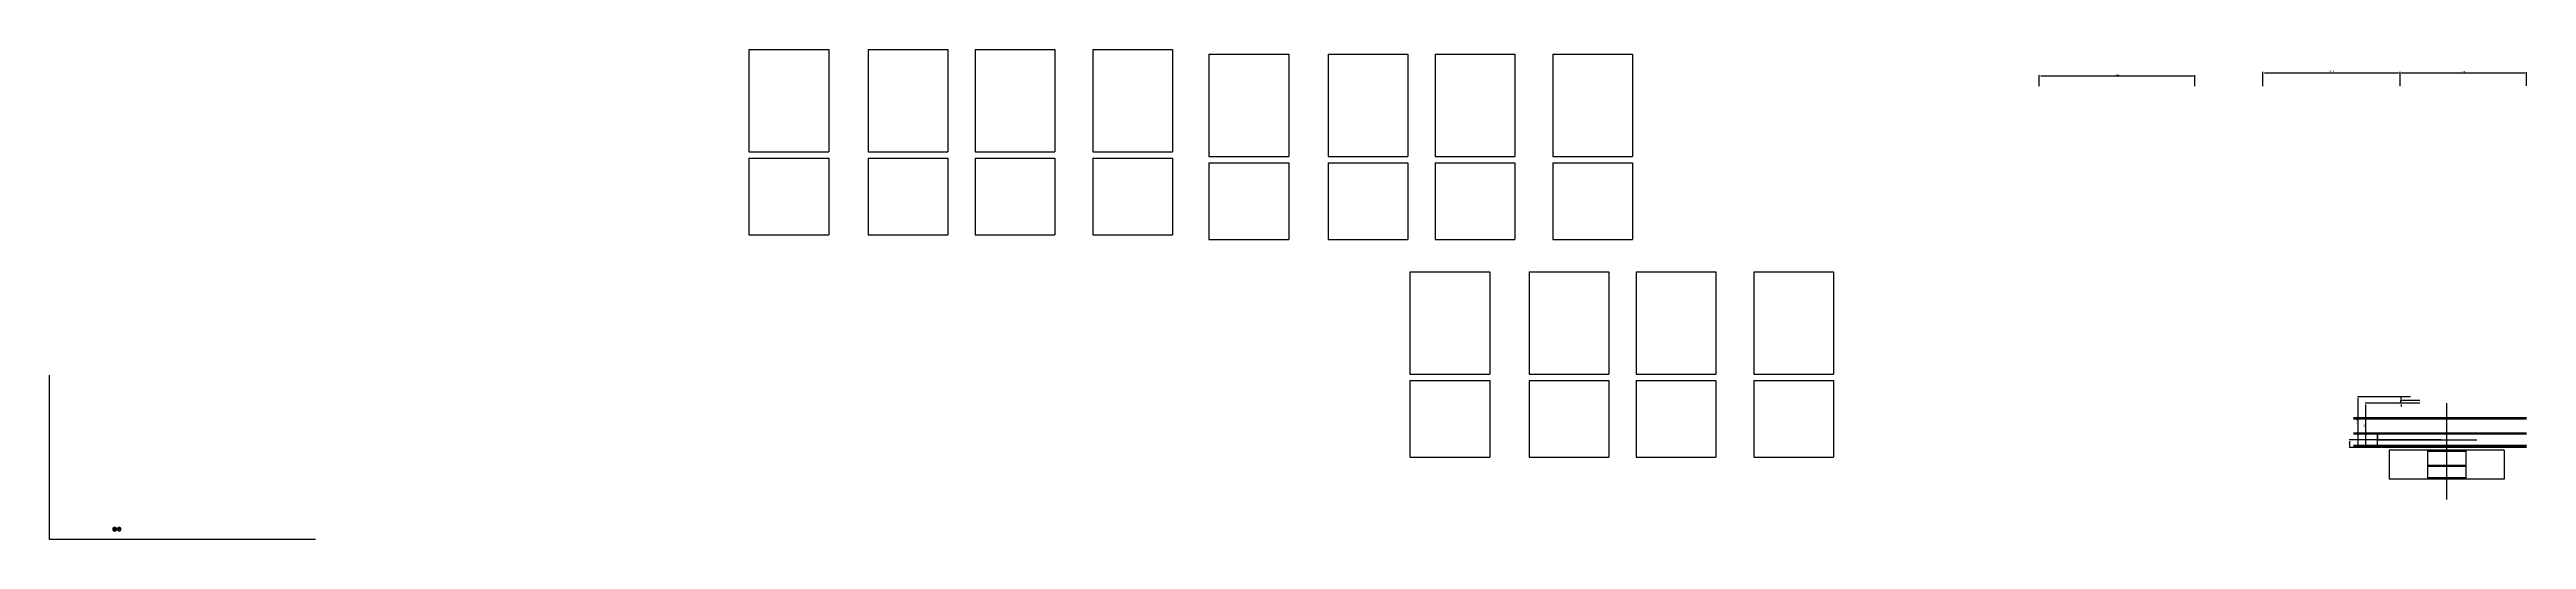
# Model space of a CAD drawing. Header units: millimetres. Extents: x 1478 to 10450, y 2114 to 8349.
# Drawn here: x 4997 to 8875, y 5096 to 5862 of the extents above; entities that cross this region are included whole.
import ezdxf

# ---------------------------------------------------------------- set-up
doc = ezdxf.new("R2010")
doc.units = ezdxf.units.MM
for name, color, linetype in [('Inst - elektro', 160, 'Continuous'), ('Inst - sieciowe', 200, 'Continuous'), ('Szkic', 6, 'Continuous'), ('Ściany', 7, 'Continuous')]:
    doc.layers.add(name, color=color, linetype=linetype)
doc.dimstyles.new('ISO-25', dxfattribs={"dimtxt": 2.5, "dimasz": 2.5, "dimexe": 1.25, "dimexo": 0.625, "dimtad": 1, "dimtxsty": 'Standard', "dimcen": 2.5, "dimadec": 0, "dimazin": 0, "dimtfac": 1, "dimtmove": 0, "dimatfit": 3, "dimfxl": 1, "dimarcsym": 0})

# ---------------------------------------------------------------- blocks, each defined once
blk = doc.blocks.new('Z$W@#25220')
at = {"layer": 'Szkic'}
for p, q in [((0, 290), (0, 130)), ((0, 290), (125, 290)), ((125, 290), (125, 130)), ((186.6, 290), (186.6, 130)), ((186.6, 290), (311.6, 290)), ((311.6, 290), (311.6, 130)), ((354.2, 290), (354.2, 130)), ((354.2, 290), (479.2, 290)), ((479.2, 290), (479.2, 130)), ((538.4, 290), (538.4, 130)), ((538.4, 290), (663.4, 290)), ((663.4, 290), (663.4, 130)), ((0, 130), (125, 130)), ((0, 120), (125, 120)), ((0, 120), (0, 0)), ((125, 120), (125, 0)), ((186.6, 130), (311.6, 130)), ((186.6, 120), (311.6, 120)), ((186.6, 120), (186.6, 0)), ((311.6, 120), (311.6, 0)), ((354.2, 130), (479.2, 130)), ((354.2, 120), (479.2, 120)), ((354.2, 120), (354.2, 0)), ((479.2, 120), (479.2, 0)), ((538.4, 130), (663.4, 130)), ((538.4, 120), (663.4, 120)), ((538.4, 120), (538.4, 0)), ((663.4, 120), (663.4, 0)), ((0, 0), (125, 0)), ((186.6, 0), (311.6, 0)), ((354.2, 0), (479.2, 0)), ((538.4, 0), (663.4, 0))]:
    blk.add_line(p, q, dxfattribs=at)
blk = doc.blocks.new('*D3055')
at = {"layer": 'Defpoints', "color": 0}
for p in [(8624, 5309.2), (8694.5, 5309.2), (8657.1, 5241.1)]:
    blk.add_point(p, dxfattribs=at)
at = {"layer": 'Szkic', "color": 0, "lineweight": -2}
for p, q in [((8693.9, 5309.2), (8622.7, 5309.2)), ((8624, 5243.6), (8624, 5306.7)), ((8656.5, 5241.1), (8622.7, 5241.1))]:
    blk.add_line(p, q, dxfattribs=at)
at = {"layer": 'Szkic', "color": 0}
for points in [[(8624.4, 5306.7), (8623.5, 5306.7), (8624, 5309.2)], [(8623.5, 5243.6), (8624.4, 5243.6), (8624, 5241.1)]]:
    blk.add_solid(points, dxfattribs=at)
at = {"layer": 'Szkic', "color": 0, "insert": (8621.9, 5275.2), "char_height": 2.5, "attachment_point": 5, "rotation": 90}
blk.add_mtext('68,1', dxfattribs=at)
blk = doc.blocks.new('*D3056')
at = {"layer": 'Defpoints', "color": 0}
for p in [(8611.9, 5319.3), (8694.5, 5319.3), (8631.2, 5241.1)]:
    blk.add_point(p, dxfattribs=at)
at = {"layer": 'Szkic', "color": 0, "lineweight": -2}
for p, q in [((8693.9, 5319.3), (8610.7, 5319.3)), ((8611.9, 5243.6), (8611.9, 5316.8)), ((8630.5, 5241.1), (8610.7, 5241.1))]:
    blk.add_line(p, q, dxfattribs=at)
at = {"layer": 'Szkic', "color": 0}
for points in [[(8612.3, 5316.8), (8611.5, 5316.8), (8611.9, 5319.3)], [(8611.5, 5243.6), (8612.3, 5243.6), (8611.9, 5241.1)]]:
    blk.add_solid(points, dxfattribs=at)
at = {"layer": 'Szkic', "color": 0, "insert": (8609.8, 5280.2), "char_height": 2.5, "attachment_point": 5, "rotation": 90}
blk.add_mtext('78,12', dxfattribs=at)
blk = doc.blocks.new('*D3057')
at = {"layer": 'Defpoints', "color": 0}
for p in [(8599, 5251.7), (8682.7, 5239.7), (8742.2, 5251.7)]:
    blk.add_point(p, dxfattribs=at)
at = {"layer": 'Szkic', "color": 0, "lineweight": -2}
for p, q in [((8741.6, 5251.7), (8597.8, 5251.7)), ((8682, 5239.7), (8597.8, 5239.7)), ((8599, 5242.2), (8599, 5249.2))]:
    blk.add_line(p, q, dxfattribs=at)
at = {"layer": 'Szkic', "color": 0}
for points in [[(8599.4, 5249.2), (8598.6, 5249.2), (8599, 5251.7)], [(8598.6, 5242.2), (8599.4, 5242.2), (8599, 5239.7)]]:
    blk.add_solid(points, dxfattribs=at)
at = {"layer": 'Szkic', "color": 0, "insert": (8597.1, 5245.7), "char_height": 2.5, "attachment_point": 5, "rotation": 90}
blk.add_mtext('12', dxfattribs=at)
blk = doc.blocks.new('*D3060')
at = {"layer": 'Defpoints', "color": 0}
for p in [(8678.9, 5313.2), (8709, 5313.2), (8709, 5309.2)]:
    blk.add_point(p, dxfattribs=at)
at = {"layer": 'Szkic', "color": 0, "lineweight": -2}
for p, q in [((8708.4, 5313.2), (8677.7, 5313.2)), ((8678.9, 5315.7), (8678.9, 5318.2)), ((8678.9, 5309.2), (8678.9, 5313.2)), ((8708.4, 5309.2), (8677.7, 5309.2)), ((8678.9, 5306.7), (8678.9, 5304.2))]:
    blk.add_line(p, q, dxfattribs=at)
at = {"layer": 'Szkic', "color": 0}
for points in [[(8678.5, 5315.7), (8679.4, 5315.7), (8678.9, 5313.2)], [(8679.4, 5306.7), (8678.5, 5306.7), (8678.9, 5309.2)]]:
    blk.add_solid(points, dxfattribs=at)
at = {"layer": 'Szkic', "color": 0, "insert": (8677.1, 5311.2), "char_height": 2.5, "attachment_point": 5, "rotation": 90}
blk.add_mtext('4', dxfattribs=at)
blk = doc.blocks.new('Z$W@#22704')
blk.add_circle((3, 3), 3)
at = {"insert": (3, 3), "char_height": 2, "width": 3.916, "attachment_point": 5}
blk.add_mtext('{\\fArial|b0|i0|c238|p0;G}', dxfattribs=at)
blk = doc.blocks.new('Z$W@#26924')
blk.add_circle((3, 3), 3)
at = {"insert": (3, 3), "char_height": 2, "width": 3.916, "attachment_point": 5}
blk.add_mtext('{\\fArial|b0|i0|c238|p0;ETH}', dxfattribs=at)
blk = doc.blocks.new('Z$W@#13818')
at = {"layer": 'Inst - sieciowe'}
for p, q in [((0.2, 2.2), (2.8, 0.8)), ((0.8, 0.2), (2.2, 2.8))]:
    blk.add_line(p, q, dxfattribs=at)
blk.add_circle((1.5, 1.5), 1.5, dxfattribs=at)
blk = doc.blocks.new('Z$W@#22618')
at = {"layer": 'Szkic'}
for p, q in [((0, 290), (0, 130)), ((0, 290), (125, 290)), ((125, 290), (125, 130)), ((186.6, 290), (186.6, 130)), ((186.6, 290), (311.6, 290)), ((311.6, 290), (311.6, 130)), ((354.2, 290), (354.2, 130)), ((354.2, 290), (479.2, 290)), ((479.2, 290), (479.2, 130)), ((538.4, 290), (538.4, 130)), ((538.4, 290), (663.4, 290)), ((663.4, 290), (663.4, 130)), ((0, 130), (125, 130)), ((0, 120), (125, 120)), ((0, 120), (0, 0)), ((125, 120), (125, 0)), ((186.6, 130), (311.6, 130)), ((186.6, 120), (311.6, 120)), ((186.6, 120), (186.6, 0)), ((311.6, 120), (311.6, 0)), ((354.2, 130), (479.2, 130)), ((354.2, 120), (479.2, 120)), ((354.2, 120), (354.2, 0)), ((479.2, 120), (479.2, 0)), ((538.4, 130), (663.4, 130)), ((538.4, 120), (663.4, 120)), ((538.4, 120), (538.4, 0)), ((663.4, 120), (663.4, 0)), ((0, 0), (125, 0)), ((186.6, 0), (311.6, 0)), ((354.2, 0), (479.2, 0)), ((538.4, 0), (663.4, 0))]:
    blk.add_line(p, q, dxfattribs=at)
blk = doc.blocks.new('Z$W@#24729')
at = {"layer": 'Szkic'}
for p, q in [((0, 290), (0, 130)), ((0, 290), (125, 290)), ((125, 290), (125, 130)), ((186.6, 290), (186.6, 130)), ((186.6, 290), (311.6, 290)), ((311.6, 290), (311.6, 130)), ((354.2, 290), (354.2, 130)), ((354.2, 290), (479.2, 290)), ((479.2, 290), (479.2, 130)), ((538.4, 290), (538.4, 130)), ((538.4, 290), (663.4, 290)), ((663.4, 290), (663.4, 130)), ((0, 130), (125, 130)), ((0, 120), (125, 120)), ((0, 120), (0, 0)), ((125, 120), (125, 0)), ((186.6, 130), (311.6, 130)), ((186.6, 120), (311.6, 120)), ((186.6, 120), (186.6, 0)), ((311.6, 120), (311.6, 0)), ((354.2, 130), (479.2, 130)), ((354.2, 120), (479.2, 120)), ((354.2, 120), (354.2, 0)), ((479.2, 120), (479.2, 0)), ((538.4, 130), (663.4, 130)), ((538.4, 120), (663.4, 120)), ((538.4, 120), (538.4, 0)), ((663.4, 120), (663.4, 0)), ((0, 0), (125, 0)), ((186.6, 0), (311.6, 0)), ((354.2, 0), (479.2, 0)), ((538.4, 0), (663.4, 0))]:
    blk.add_line(p, q, dxfattribs=at)
blk = doc.blocks.new('*D3066')
at = {"layer": 'Defpoints', "color": 0}
for p in [(8356.3, 5821.2), (8112.3, 5804.5), (8356.3, 5804.5)]:
    blk.add_point(p, dxfattribs=at)
at = {"layer": 'Szkic', "color": 0, "lineweight": -2}
for p, q in [((8112.3, 5805.1), (8112.3, 5822.4)), ((8114.8, 5821.2), (8353.8, 5821.2)), ((8356.3, 5805.1), (8356.3, 5822.4))]:
    blk.add_line(p, q, dxfattribs=at)
at = {"layer": 'Szkic', "color": 0}
for points in [[(8114.8, 5821.6), (8114.8, 5820.8), (8112.3, 5821.2)], [(8353.8, 5820.8), (8353.8, 5821.6), (8356.3, 5821.2)]]:
    blk.add_solid(points, dxfattribs=at)
at = {"layer": 'Szkic', "color": 0, "insert": (8234.3, 5823), "char_height": 2.5, "attachment_point": 5}
blk.add_mtext('244', dxfattribs=at)
blk = doc.blocks.new('*D3067')
at = {"layer": 'Defpoints', "color": 0}
for p in [(8677.3, 5826.2), (8462.7, 5804.5), (8677.3, 5804.5)]:
    blk.add_point(p, dxfattribs=at)
at = {"layer": 'Szkic', "color": 0, "lineweight": -2}
for p, q in [((8462.7, 5805.1), (8462.7, 5827.5)), ((8465.2, 5826.2), (8674.8, 5826.2)), ((8677.3, 5805.1), (8677.3, 5827.5))]:
    blk.add_line(p, q, dxfattribs=at)
at = {"layer": 'Szkic', "color": 0}
for points in [[(8465.2, 5826.6), (8465.2, 5825.8), (8462.7, 5826.2)], [(8674.8, 5825.8), (8674.8, 5826.6), (8677.3, 5826.2)]]:
    blk.add_solid(points, dxfattribs=at)
at = {"layer": 'Szkic', "color": 0, "insert": (8570, 5828.3), "char_height": 2.5, "attachment_point": 5}
blk.add_mtext('214,6', dxfattribs=at)
blk = doc.blocks.new('*D3068')
at = {"layer": 'Defpoints', "color": 0}
for p in [(8875.3, 5825.8), (8677.3, 5805.1), (8875.3, 5805.1)]:
    blk.add_point(p, dxfattribs=at)
at = {"layer": 'Szkic', "color": 0, "lineweight": -2}
for p, q in [((8677.3, 5805.7), (8677.3, 5827.1)), ((8679.8, 5825.8), (8872.8, 5825.8)), ((8875.3, 5805.7), (8875.3, 5827.1))]:
    blk.add_line(p, q, dxfattribs=at)
at = {"layer": 'Szkic', "color": 0}
for points in [[(8679.8, 5826.2), (8679.8, 5825.4), (8677.3, 5825.8)], [(8872.8, 5825.4), (8872.8, 5826.2), (8875.3, 5825.8)]]:
    blk.add_solid(points, dxfattribs=at)
at = {"layer": 'Szkic', "color": 0, "insert": (8776.3, 5827.7), "char_height": 2.5, "attachment_point": 5}
blk.add_mtext('198', dxfattribs=at)

msp = doc.modelspace()

# ---------------------------------------------------------------- linework, layer by layer
at = {"layer": 'Inst - elektro'}
for p, q in [((5107.576, 5112.806), (5104.894, 5111.461)), ((5106.907, 5110.793), (5105.563, 5113.475))]:
    msp.add_line(p, q, dxfattribs=at)
msp.add_circle((5106.235, 5112.134), 1.5, dxfattribs=at)
at = {"layer": 'Szkic'}
for p, q in [((8875.289, 5286.139), (8604.689, 5286.139)), ((8875.289, 5284.339), (8604.689, 5284.339)), ((8750.239, 5309.239), (8750.239, 5158.517)), ((8875.289, 5262.339), (8604.689, 5262.339)), ((8875.289, 5260.539), (8604.689, 5260.539)), ((8875.289, 5242.939), (8604.689, 5242.939)), ((8875.289, 5241.139), (8604.689, 5241.139)), ((8875.289, 5239.739), (8604.689, 5239.739)), ((8642.004, 5242.939), (8642.004, 5260.539)), ((8642.004, 5260.539), (8642.004, 5251.739)), ((8642.004, 5251.739), (8797.426, 5251.739)), ((8840.239, 5235.492), (8660.239, 5235.492)), ((8660.239, 5235.492), (8660.239, 5190.492)), ((8720.239, 5235.492), (8720.239, 5190.492)), ((8780.239, 5233.692), (8720.239, 5233.692)), ((8780.239, 5211.692), (8720.239, 5211.692)), ((8780.239, 5209.892), (8720.239, 5209.892)), ((8780.239, 5235.492), (8780.239, 5190.492)), ((8840.239, 5235.492), (8840.239, 5190.492)), ((8840.239, 5190.492), (8660.239, 5190.492)), ((8780.239, 5192.292), (8720.239, 5192.292))]:
    msp.add_line(p, q, dxfattribs=at)
at = {"layer": 'Ściany'}
for p, q in [((4997.135, 5096.034), (4997.135, 5353.234)), ((5413.535, 5096.034), (4997.135, 5096.034))]:
    msp.add_line(p, q, dxfattribs=at)

# ---------------------------------------------------------------- block references
at = {"layer": 'Inst - elektro', "xscale": -1}
msp.add_blockref('Z$W@#22704', (5109.235, 5109.134), dxfattribs=at)
at = {"layer": 'Inst - sieciowe', "xscale": -1}
for name, p in [('Z$W@#26924', (5102.135, 5109.134)), ('Z$W@#13818', (5100.635, 5110.634))]:
    msp.add_blockref(name, p, dxfattribs=at)
at = {"layer": 'Szkic'}
for name, p in [('Z$W@#22618', (6092.099, 5572.429)), ('Z$W@#24729', (6812.348, 5565.345)), ('Z$W@#25220', (7127.026, 5224.565))]:
    msp.add_blockref(name, p, dxfattribs=at)

# ---------------------------------------------------------------- dimensions: what is measured, and where the dimension line sits
for base, p1, p2, picture, middle in [((8356.328, 5821.174), (8112.328, 5804.472), (8356.328, 5804.472), '*D3066', (8234.328, 5823.049)), ((8677.289, 5826.22), (8462.689, 5804.472), (8677.289, 5804.472), '*D3067', (8569.989, 5828.303)), ((8875.289, 5825.803), (8677.289, 5805.097), (8875.289, 5805.097), '*D3068', (8776.289, 5827.678))]:
    dim = msp.add_linear_dim(base=base, p1=p1, p2=p2, dimstyle='ISO-25', dxfattribs=at)
    dim.commit()
    dim.dimension.update_dxf_attribs({"geometry": picture, "text_midpoint": middle})
for base, p1, p2, picture, middle in [((8611.919, 5319.261), (8631.154, 5241.139), (8694.489, 5319.261), '*D3056', (8609.835, 5280.2)), ((8678.943, 5313.239), (8709.042, 5309.239), (8709.042, 5313.239), '*D3060', (8677.068, 5311.239)), ((8623.96, 5309.239), (8657.085, 5241.139), (8694.489, 5309.239), '*D3055', (8621.877, 5275.189)), ((8599.011, 5251.739), (8682.663, 5239.739), (8742.239, 5251.739), '*D3057', (8597.136, 5245.739))]:
    dim = msp.add_linear_dim(base=base, p1=p1, p2=p2, angle=90, dimstyle='ISO-25', dxfattribs=at)
    dim.commit()
    dim.dimension.update_dxf_attribs({"geometry": picture, "text_midpoint": middle})

doc.saveas('drawing.dxf')
